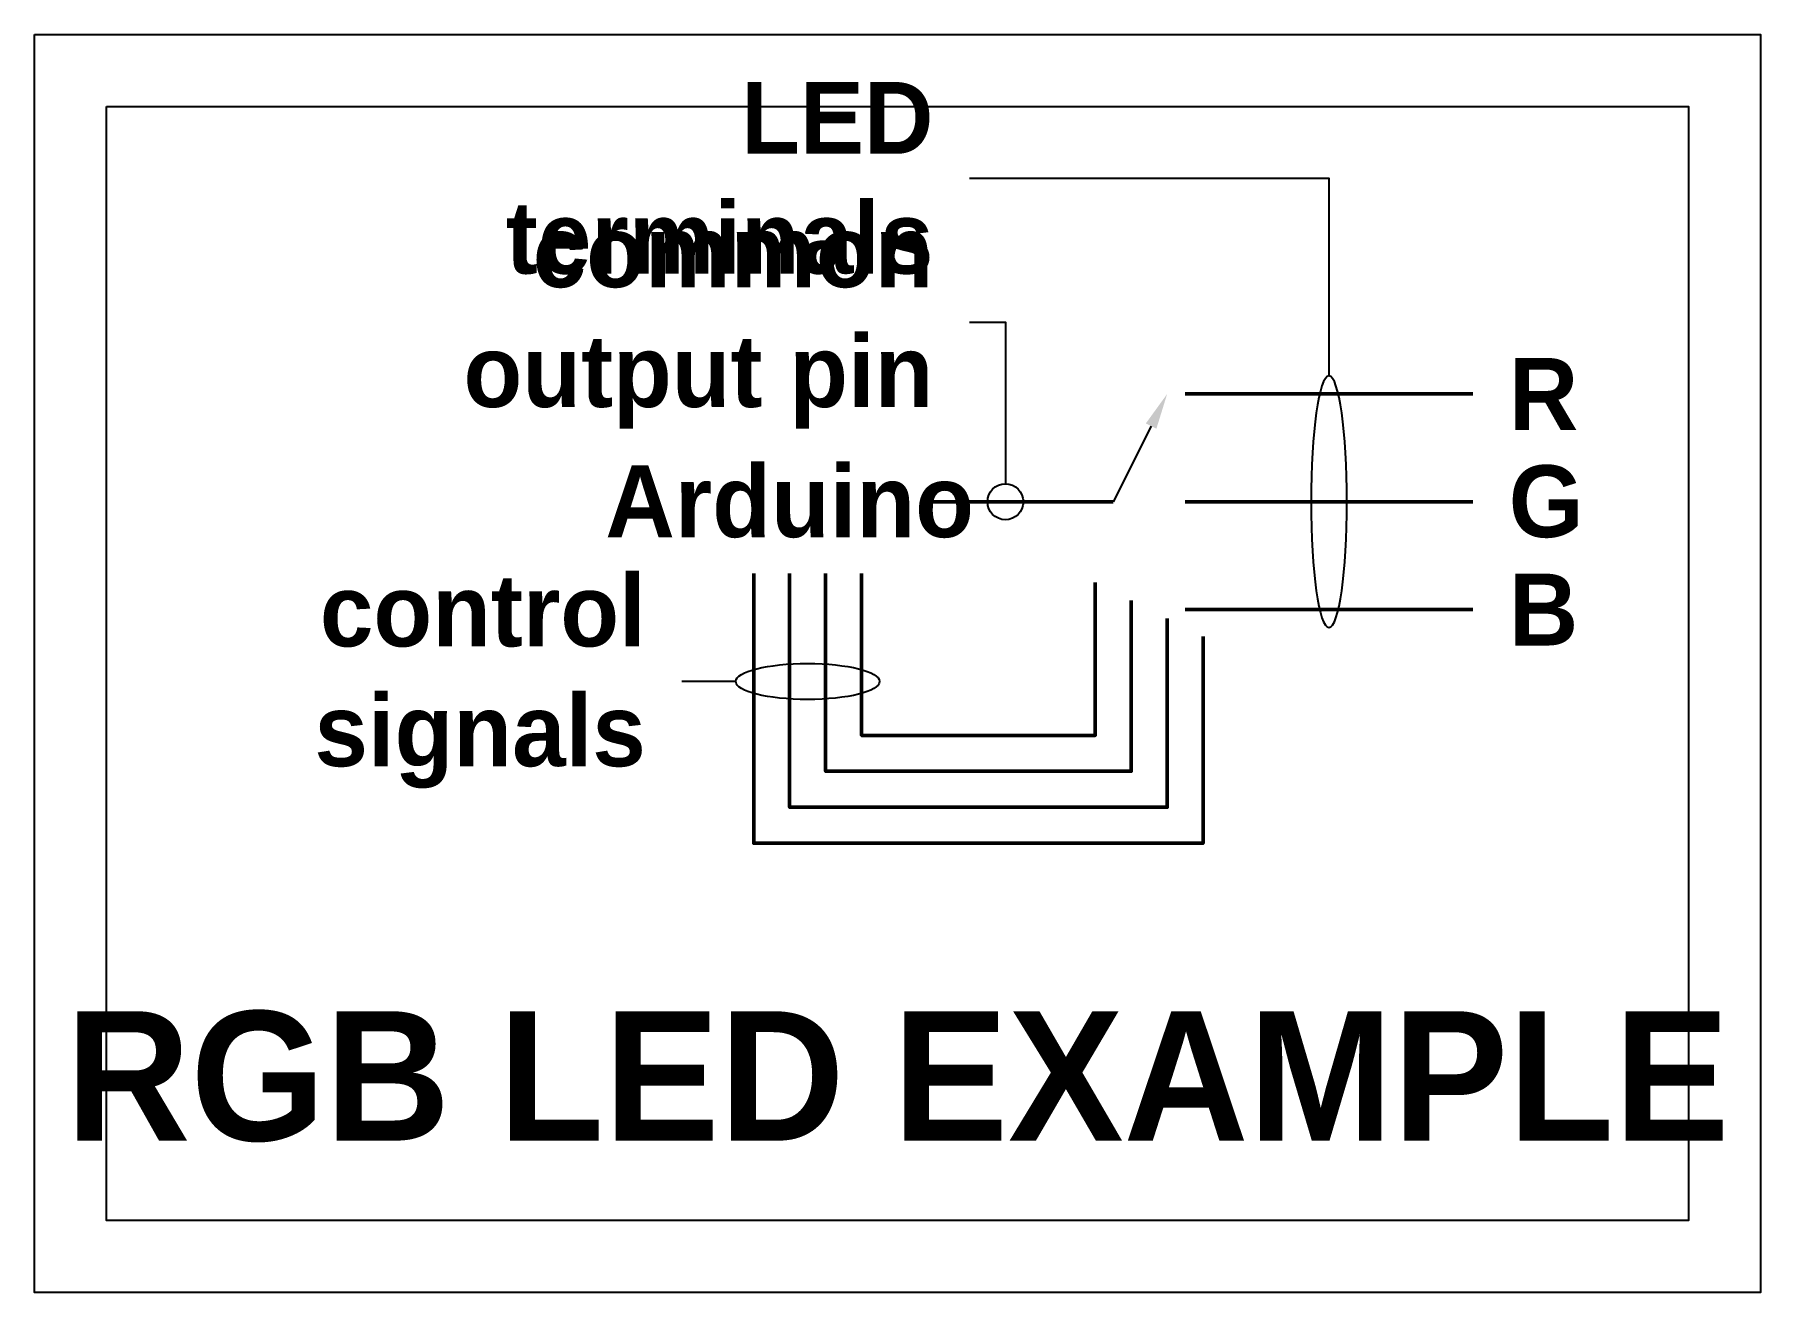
# Model space of a CAD drawing. Header units: inches. Extents: x -1.8 to 23.5, y -0.6 to 13.3.
# Drawn here: x 20.45 to 22.85, y 7 to 8.75 of the extents above; entities that cross this region are included whole.
import ezdxf
from ezdxf import colors
from ezdxf.entities.mleader import LeaderData, LeaderLine
from ezdxf.math import Vec2, Vec3

# ---------------------------------------------------------------- set-up
doc = ezdxf.new("R2010")
doc.units = ezdxf.units.IN
doc.header["$MEASUREMENT"] = 0
for name, color, linetype, lineweight in [('E-LEDB', 152, 'Continuous', 50), ('E-LEDG', 110, 'Continuous', 50), ('E-LEDR', 240, 'Continuous', 50), ('E-WIRE-GNRL', 30, 'Continuous', 50)]:
    doc.layers.add(name, color=color, linetype=linetype, lineweight=lineweight)
doc.layers.add('G-ANNO-TEXT', color=7, linetype='Continuous')
doc.layers.add('G-ANNO-TITL', color=7, linetype='Continuous')
doc.layers.add('G-VPRT', color=7, linetype='Continuous', plot=False)
doc.styles.add('RJR', font='cityb___.ttf', dxfattribs={"height": 0.1})
doc.styles.get("Standard").update_dxf_attribs({"font": 'arial.ttf'})
doc.styles.add('TEXT 0.18', font='cityb___.ttf', dxfattribs={"height": 0.18})

msp = doc.modelspace()

# ---------------------------------------------------------------- texts
at = {"layer": 'G-ANNO-TEXT', "char_height": 0.1, "style": 'RJR'}
for s, width, insert, attachment_point in [('LED terminals', 0.825, (21.7, 8.55), 6), ('common output pin', 0.825, (21.7, 8.35), 6), ('R', 0.825, (22.5, 8.25), 4), ('Arduino', 0.1, (21.5, 8.1), 5), ('G', 0.825, (22.5, 8.1), 4), ('control signals', 0.825, (21.3, 7.85), 6), ('B', 0.825, (22.5, 7.95), 4)]:
    msp.add_mtext_dynamic_manual_height_columns(s, width=width, gutter_width=0.5, heights=[0], dxfattribs=dict(at, insert=insert, attachment_point=attachment_point))
at = {"layer": 'G-ANNO-TITL', "insert": (21.65, 7.3), "char_height": 0.18, "attachment_point": 5, "style": 'TEXT 0.18'}
msp.add_mtext_dynamic_manual_height_columns('RGB LED EXAMPLE', width=6.979524, gutter_width=1, heights=[0], dxfattribs=at)

# ---------------------------------------------------------------- linework, layer by layer
at = {"layer": 'E-LEDB'}
msp.add_lwpolyline([(22.45, 7.95), (22.05, 7.95)], dxfattribs=at)
at = {"layer": 'E-LEDG'}
msp.add_lwpolyline([(22.45, 8.1), (22.05, 8.1)], dxfattribs=at)
at = {"layer": 'E-LEDR'}
msp.add_lwpolyline([(22.45, 8.25), (22.05, 8.25)], dxfattribs=at)
at = {"layer": 'E-WIRE-GNRL'}
msp.add_line((21.95, 8.1), (21.7, 8.1), dxfattribs=at)
for points in [[(21.45, 8), (21.45, 7.625), (22.075, 7.625), (22.075, 7.9125)], [(21.5, 8), (21.5, 7.675), (22.025, 7.675), (22.025, 7.9375)], [(21.55, 8), (21.55, 7.725), (21.975, 7.725), (21.975, 7.9625)], [(21.6, 8), (21.6, 7.775), (21.925, 7.775), (21.925, 7.9875)]]:
    msp.add_lwpolyline(points, dxfattribs=at)
at = {"layer": 'G-ANNO-TEXT'}
msp.add_line((21.425, 7.85), (21.35, 7.85), dxfattribs=at)
msp.add_lwpolyline([(20.55, 8.65), (22.75, 8.65), (22.75, 7.1), (20.55, 7.1)], close=True, dxfattribs=at)
for points in [[(21.75, 8.55), (22.25, 8.55), (22.25, 8.275)], [(21.75, 8.35), (21.8, 8.35), (21.8, 8.125)]]:
    msp.add_lwpolyline(points, dxfattribs=at)
for centre, major_axis, ratio in [((22.25, 8.1), (0, 0.175), 0.142857), ((21.8, 8.1), (0, 0.025), 1)]:
    msp.add_ellipse(centre, major_axis=major_axis, ratio=ratio, start_param=-1.570796, end_param=4.712389, dxfattribs=at)
msp.add_ellipse((21.525, 7.85), major_axis=(0.1, 0), ratio=0.25, dxfattribs=at)
at = {"layer": 'G-VPRT'}
msp.add_lwpolyline([(20.45, 8.75), (22.85, 8.75), (22.85, 7), (20.45, 7)], close=True, dxfattribs=at)

msp.set_redraw_order([(e.dxf.handle, doc.entitydb.next_handle()) for e in msp.query("TEXT MTEXT ATTDEF DIMENSION ARC_DIMENSION")])  # texts and dimensions are drawn at this point

# ---------------------------------------------------------------- leaders
at = {"layer": 'E-WIRE-GNRL'}
ml = msp.add_multileader_mtext('Standard', dxfattribs=at)
ml.set_content('')
ml.set_leader_properties()
ml.build(insert=Vec2(0, 0))
ml.multileader.update_dxf_attribs({"has_dogleg": 0, "text_right_attachment_type": 3, "dogleg_length": 0, "arrow_head_size": 0.05})
ctx = ml.context
ctx.base_point, ctx.char_height, ctx.arrow_head_size, ctx.landing_gap_size, ctx.plane_origin = Vec3(21.95, 8.1), 0.12, 0.05, 0.09, Vec3(22.525, 7.7)
ctx.right_attachment = 3
notes = []
notes.append((ctx, [(0, (1, 1, 0), (21.95, 8.1), (-1, 0), 0, [(0, [(22.025, 8.25)], 0, [])])]))
ctx.mtext, ml.multileader.dxf.content_type = None, 0
for ctx, leaders in notes:
    for number, flags, end, landing, length, lines in leaders:
        leader = LeaderData()
        leader.index, (leader.has_last_leader_line, leader.has_dogleg_vector, leader.attachment_direction) = number, flags
        leader.last_leader_point, leader.dogleg_vector, leader.dogleg_length = Vec3(end), Vec3(landing), length
        for number, points, colour, breaks in lines:
            line = LeaderLine()
            line.index, line.vertices, line.color, line.breaks = number, Vec3.list(points), colors.encode_raw_color(colour), breaks
            leader.lines.append(line)
        ctx.leaders.append(leader)

doc.saveas('drawing.dxf')
